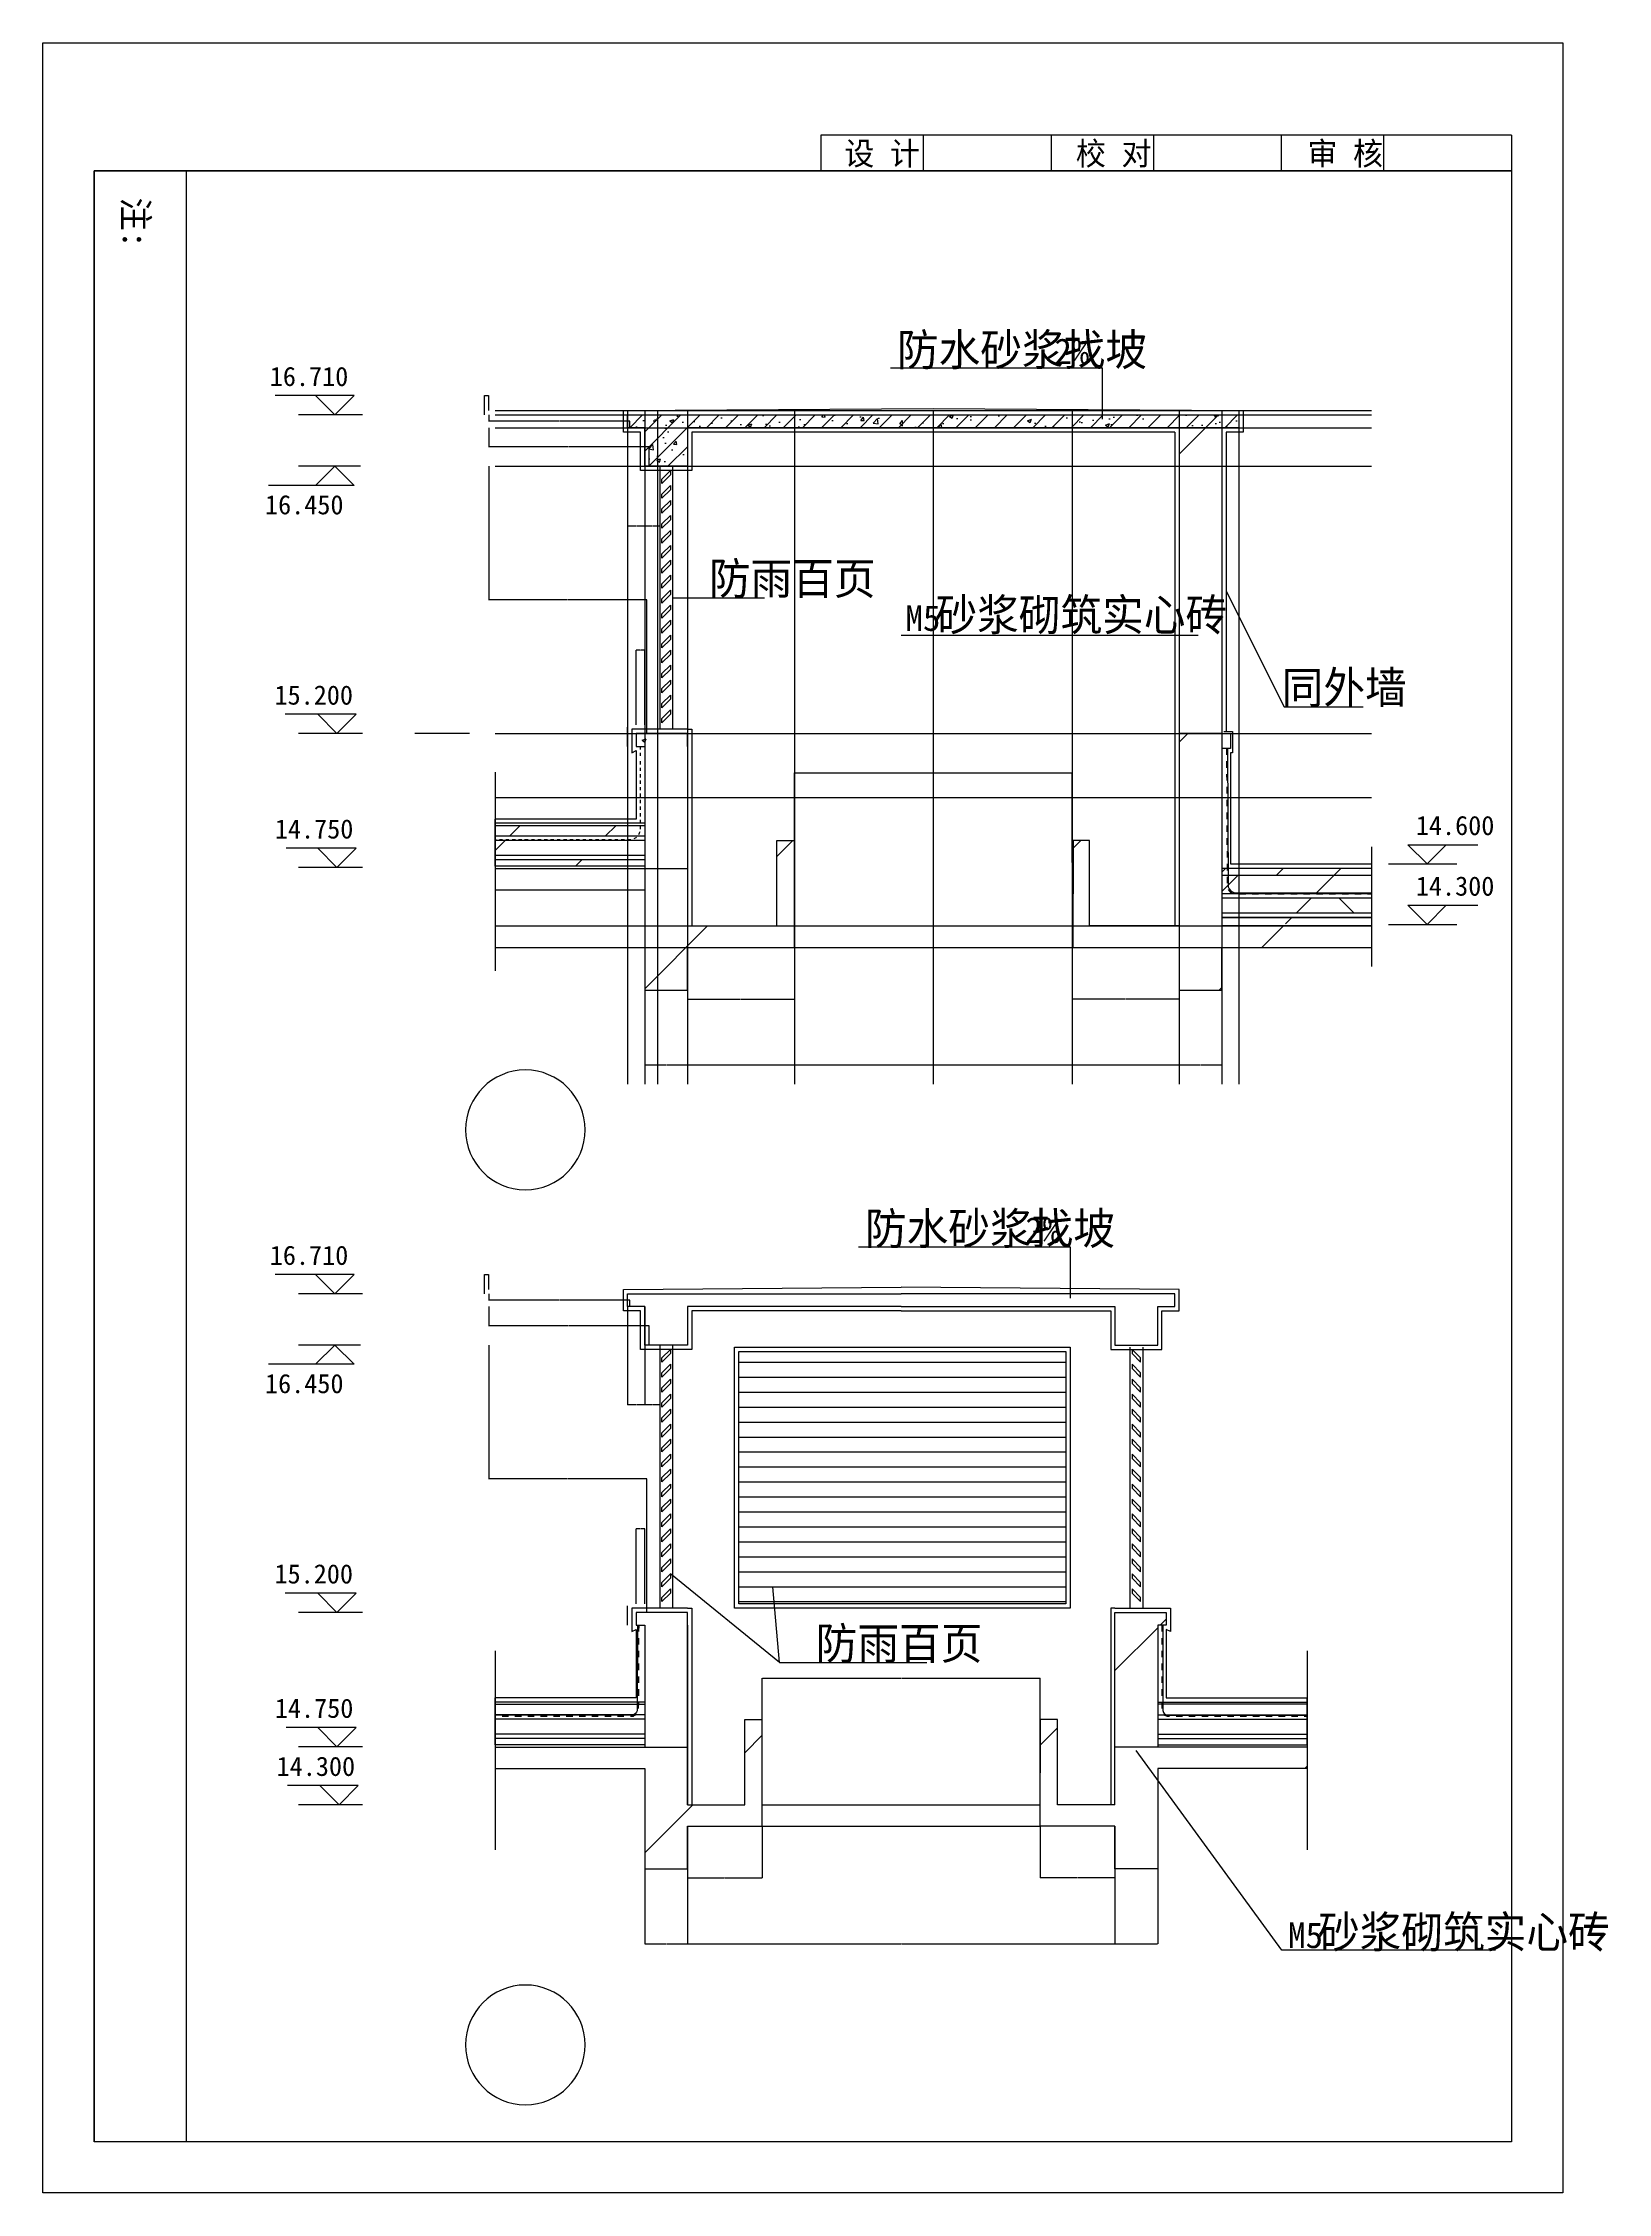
# Model space of a CAD drawing. Header units: metres. Extents: x 6125 to 13447, y 8697 to 18752.
import ezdxf

# ---------------------------------------------------------------- set-up
doc = ezdxf.new("R2010")
doc.units = ezdxf.units.M
for name, color, linetype in [('AXIS_TEXT', 7, 'Continuous'), ('BH', 7, 'Continuous'), ('DOTE', 1, 'Continuous'), ('MC', 4, 'Continuous'), ('PUB_DIM', 3, 'Continuous'), ('PUB_TEXT', 7, 'Continuous'), ('SURFACE', 6, 'Continuous'), ('WALL1', 2, 'Continuous')]:
    doc.layers.add(name, color=color, linetype=linetype)
doc.dimstyles.get("Standard").update_dxf_attribs({"dimtxt": 2.5, "dimasz": 2.5, "dimexe": 1.25, "dimexo": 0.625, "dimtad": 1, "dimcen": 2.5, "dimazin": 3, "dimtfac": 1, "dimtmove": 0, "dimatfit": 3})
pattern_1 = [(45, (0, 0), (-224.5064, 224.5064), [])]
pattern_2 = [(45, (0, 0), (-673.52, 673.52), [])]

# ---------------------------------------------------------------- blocks, each defined once
blk = doc.blocks.new('1')
at = {"layer": 'MC'}
for p, q in [((0, -220), (0, 0)), ((700, -20), (0, -20)), ((700, -80), (0, -80)), ((700, -100), (0, -100)), ((700, -170), (0, -170)), ((700, -190), (0, -190)), ((700, -220), (0, -220))]:
    blk.add_line(p, q, dxfattribs=at)
blk = doc.blocks.new('_INDEX1')
blk.add_lwpolyline([(-0.5, 0, 1), (0.5, 0, 1)], format="xyb", close=True)
blk = doc.blocks.new('*D1')
for p, q in [((8940.66, 14322.5), (8940.66, 13972.5)), ((9140.66, 14323.89), (9140.66, 13972.5)), ((8940.91, 13972.5), (9039.16, 13972.5)), ((9042.16, 13972.5), (9140.41, 13972.5))]:
    blk.add_line(p, q)
at = {"layer": 'Defpoints'}
for p in [(8940.66, 14322.5), (9140.66, 14323.89), (8940.66, 13972.5)]:
    blk.add_point(p, dxfattribs=at)
at = {"layer": 'AXIS_TEXT', "insert": (9040.66, 13972.5), "char_height": 1, "attachment_point": 5}
blk.add_mtext('200', dxfattribs=at)
blk = doc.blocks.new('*D2')
for p, q in [((9140.66, 14323.89), (9140.66, 13972.5)), ((11440.66, 14322.5), (11440.66, 13972.5)), ((9140.91, 13972.5), (10288.66, 13972.5)), ((10292.66, 13972.5), (11440.41, 13972.5))]:
    blk.add_line(p, q)
at = {"layer": 'Defpoints'}
for p in [(9140.66, 14323.89), (11440.66, 14322.5), (9140.66, 13972.5)]:
    blk.add_point(p, dxfattribs=at)
at = {"layer": 'AXIS_TEXT', "insert": (10290.66, 13972.5), "char_height": 1, "attachment_point": 5}
blk.add_mtext('2300', dxfattribs=at)
blk = doc.blocks.new('*D3')
for p, q in [((11440.66, 14322.5), (11440.66, 13972.5)), ((11640.66, 14322.5), (11640.66, 13972.5)), ((11440.91, 13972.5), (11539.16, 13972.5)), ((11542.16, 13972.5), (11640.41, 13972.5))]:
    blk.add_line(p, q)
at = {"layer": 'Defpoints'}
for p in [(11440.66, 14322.5), (11640.66, 14322.5), (11440.66, 13972.5)]:
    blk.add_point(p, dxfattribs=at)
at = {"layer": 'AXIS_TEXT', "insert": (11540.66, 13972.5), "char_height": 1, "attachment_point": 5}
blk.add_mtext('200', dxfattribs=at)
blk = doc.blocks.new('*D4')
for p, q in [((8210.66, 16772.5), (8210.66, 16147.5)), ((8579.16, 16147.5), (8210.41, 16147.5)), ((8950.91, 16147.5), (8582.16, 16147.5)), ((8950.66, 15522.5), (8950.66, 16147.5))]:
    blk.add_line(p, q)
at = {"layer": 'Defpoints'}
for p in [(8210.66, 16772.5), (8950.66, 16147.5), (8950.66, 15522.5)]:
    blk.add_point(p, dxfattribs=at)
at = {"layer": 'AXIS_TEXT', "insert": (8580.66, 16147.5), "char_height": 1, "attachment_point": 5}
blk.add_mtext('740', dxfattribs=at)
blk = doc.blocks.new('*D5')
for p, q in [((8210.66, 16952.5), (8210.66, 16862.5)), ((8584.16, 16862.5), (8210.41, 16862.5)), ((8960.91, 16862.5), (8587.16, 16862.5)), ((8960.66, 16772.5), (8960.66, 16862.5))]:
    blk.add_line(p, q)
at = {"layer": 'Defpoints'}
for p in [(8210.66, 16952.5), (8960.66, 16862.5), (8960.66, 16772.5)]:
    blk.add_point(p, dxfattribs=at)
at = {"layer": 'AXIS_TEXT', "insert": (8585.66, 16862.5), "char_height": 1, "attachment_point": 5}
blk.add_mtext('750', dxfattribs=at)
blk = doc.blocks.new('*D6')
for p, q in [((8210.66, 17012.5), (8210.66, 16982.5)), ((8539.16, 16982.5), (8210.41, 16982.5)), ((8870.91, 16982.5), (8542.16, 16982.5)), ((8870.66, 16952.5), (8870.66, 16982.5))]:
    blk.add_line(p, q)
at = {"layer": 'Defpoints'}
for p in [(8210.66, 17012.5), (8870.66, 16982.5), (8870.66, 16952.5)]:
    blk.add_point(p, dxfattribs=at)
at = {"layer": 'AXIS_TEXT', "insert": (8540.66, 16982.5), "char_height": 1, "attachment_point": 5}
blk.add_mtext('660', dxfattribs=at)
blk = doc.blocks.new('*D7')
for p, q in [((8190.66, 17012.5), (8190.66, 17102.5)), ((8190.91, 17102.5), (8199.66, 17102.5)), ((8201.66, 17102.5), (8210.41, 17102.5)), ((8210.66, 17032.5), (8210.66, 17102.5))]:
    blk.add_line(p, q)
at = {"layer": 'Defpoints'}
for p in [(8190.66, 17102.5), (8190.66, 17012.5), (8210.66, 17032.5)]:
    blk.add_point(p, dxfattribs=at)
at = {"layer": 'AXIS_TEXT', "insert": (8200.66, 17102.5), "char_height": 1, "attachment_point": 5}
blk.add_mtext('20', dxfattribs=at)
blk = doc.blocks.new('*D8')
for p, q in [((8940.66, 16772.5), (8940.66, 16492.5)), ((9010.66, 16772.5), (9010.66, 16492.5)), ((8974.66, 16492.5), (8940.41, 16492.5)), ((9010.91, 16492.5), (8976.66, 16492.5))]:
    blk.add_line(p, q)
at = {"layer": 'Defpoints'}
for p in [(8940.66, 16772.5), (9010.66, 16772.5), (9010.66, 16492.5)]:
    blk.add_point(p, dxfattribs=at)
at = {"layer": 'AXIS_TEXT', "insert": (8975.66, 16492.5), "char_height": 1, "attachment_point": 5}
blk.add_mtext('70', dxfattribs=at)
blk = doc.blocks.new('*D9')
for p, q in [((8860.66, 16952.5), (8860.66, 16492.5)), ((8940.66, 16952.5), (8940.66, 16492.5)), ((8899.66, 16492.5), (8860.41, 16492.5)), ((8940.91, 16492.5), (8901.66, 16492.5))]:
    blk.add_line(p, q)
at = {"layer": 'Defpoints'}
for p in [(8860.66, 16952.5), (8940.66, 16952.5), (8940.66, 16492.5)]:
    blk.add_point(p, dxfattribs=at)
at = {"layer": 'AXIS_TEXT', "insert": (8900.66, 16492.5), "char_height": 1, "attachment_point": 5}
blk.add_mtext('80', dxfattribs=at)
blk = doc.blocks.new('*D10')
for p, q in [((8919.66, 15912.5), (8900.41, 15912.5)), ((8900.66, 15562.5), (8900.66, 15912.5)), ((8940.91, 15912.5), (8921.66, 15912.5)), ((8940.66, 15562.5), (8940.66, 15912.5))]:
    blk.add_line(p, q)
at = {"layer": 'Defpoints'}
for p in [(8940.66, 15912.5), (8900.66, 15562.5), (8940.66, 15562.5)]:
    blk.add_point(p, dxfattribs=at)
at = {"layer": 'AXIS_TEXT', "insert": (8920.66, 15912.5), "char_height": 1, "attachment_point": 5}
blk.add_mtext('40', dxfattribs=at)
blk = doc.blocks.new('*D11')
for p, q in [((8860.41, 15552.5), (8860.16, 15552.5)), ((8860.66, 15522.5), (8860.66, 15552.5)), ((8860.66, 15462.5), (8860.66, 15552.5)), ((8860.66, 15552.5), (8860.66, 15552.5)), ((8860.91, 15552.5), (8861.16, 15552.5))]:
    blk.add_line(p, q)
at = {"layer": 'Defpoints'}
for p in [(8860.66, 15552.5), (8860.66, 15522.5), (8860.66, 15462.5)]:
    blk.add_point(p, dxfattribs=at)
at = {"layer": 'AXIS_TEXT', "insert": (8860.66, 15553.625), "char_height": 1, "attachment_point": 5}
blk.add_mtext('0', dxfattribs=at)
blk = doc.blocks.new('*D12')
for p, q in [((9640.66, 14919.34), (9640.66, 15339.34)), ((9640.91, 15339.34), (10288.66, 15339.34)), ((10292.66, 15339.34), (10940.41, 15339.34)), ((10940.66, 14919.34), (10940.66, 15339.34))]:
    blk.add_line(p, q)
at = {"layer": 'Defpoints'}
for p in [(9640.66, 15339.34), (9640.66, 14919.34), (10940.66, 14919.34)]:
    blk.add_point(p, dxfattribs=at)
at = {"layer": 'AXIS_TEXT', "insert": (10290.66, 15339.34), "char_height": 1, "attachment_point": 5}
blk.add_mtext('1300', dxfattribs=at)
blk = doc.blocks.new('*D13')
for p, q in [((8919.66, 11802.5), (8900.41, 11802.5)), ((8900.66, 11452.5), (8900.66, 11802.5)), ((8940.91, 11802.5), (8921.66, 11802.5)), ((8940.66, 11452.5), (8940.66, 11802.5))]:
    blk.add_line(p, q)
at = {"layer": 'Defpoints'}
for p in [(8940.66, 11802.5), (8900.66, 11452.5), (8940.66, 11452.5)]:
    blk.add_point(p, dxfattribs=at)
at = {"layer": 'AXIS_TEXT', "insert": (8920.66, 11802.5), "char_height": 1, "attachment_point": 5}
blk.add_mtext('40', dxfattribs=at)
blk = doc.blocks.new('*D14')
for p, q in [((8860.66, 12842.5), (8860.66, 12382.5)), ((8940.66, 12842.5), (8940.66, 12382.5)), ((8899.66, 12382.5), (8860.41, 12382.5)), ((8940.91, 12382.5), (8901.66, 12382.5))]:
    blk.add_line(p, q)
at = {"layer": 'Defpoints'}
for p in [(8860.66, 12842.5), (8940.66, 12842.5), (8940.66, 12382.5)]:
    blk.add_point(p, dxfattribs=at)
at = {"layer": 'AXIS_TEXT', "insert": (8900.66, 12382.5), "char_height": 1, "attachment_point": 5}
blk.add_mtext('80', dxfattribs=at)
blk = doc.blocks.new('*D15')
for p, q in [((8940.66, 12662.5), (8940.66, 12382.5)), ((9010.66, 12662.5), (9010.66, 12382.5)), ((8974.66, 12382.5), (8940.41, 12382.5)), ((9010.91, 12382.5), (8976.66, 12382.5))]:
    blk.add_line(p, q)
at = {"layer": 'Defpoints'}
for p in [(8940.66, 12662.5), (9010.66, 12662.5), (9010.66, 12382.5)]:
    blk.add_point(p, dxfattribs=at)
at = {"layer": 'AXIS_TEXT', "insert": (8975.66, 12382.5), "char_height": 1, "attachment_point": 5}
blk.add_mtext('70', dxfattribs=at)
blk = doc.blocks.new('*D16')
for p, q in [((8210.66, 12662.5), (8210.66, 12037.5)), ((8579.16, 12037.5), (8210.41, 12037.5)), ((8950.91, 12037.5), (8582.16, 12037.5)), ((8950.66, 11412.5), (8950.66, 12037.5))]:
    blk.add_line(p, q)
at = {"layer": 'Defpoints'}
for p in [(8210.66, 12662.5), (8950.66, 12037.5), (8950.66, 11412.5)]:
    blk.add_point(p, dxfattribs=at)
at = {"layer": 'AXIS_TEXT', "insert": (8580.66, 12037.5), "char_height": 1, "attachment_point": 5}
blk.add_mtext('740', dxfattribs=at)
blk = doc.blocks.new('*D17')
for p, q in [((8210.66, 12842.5), (8210.66, 12752.5)), ((8584.16, 12752.5), (8210.41, 12752.5)), ((8960.91, 12752.5), (8587.16, 12752.5)), ((8960.66, 12662.5), (8960.66, 12752.5))]:
    blk.add_line(p, q)
at = {"layer": 'Defpoints'}
for p in [(8210.66, 12842.5), (8960.66, 12752.5), (8960.66, 12662.5)]:
    blk.add_point(p, dxfattribs=at)
at = {"layer": 'AXIS_TEXT', "insert": (8585.66, 12752.5), "char_height": 1, "attachment_point": 5}
blk.add_mtext('750', dxfattribs=at)
blk = doc.blocks.new('*D18')
for p, q in [((8940.66, 10212.5), (8940.66, 9862.5)), ((9140.66, 10213.89), (9140.66, 9862.5)), ((8940.91, 9862.5), (9039.16, 9862.5)), ((9042.16, 9862.5), (9140.41, 9862.5))]:
    blk.add_line(p, q)
at = {"layer": 'Defpoints'}
for p in [(8940.66, 10212.5), (9140.66, 10213.89), (8940.66, 9862.5)]:
    blk.add_point(p, dxfattribs=at)
at = {"layer": 'AXIS_TEXT', "insert": (9040.66, 9862.5), "char_height": 1, "attachment_point": 5}
blk.add_mtext('200', dxfattribs=at)
blk = doc.blocks.new('*D19')
for p, q in [((8860.41, 11442.5), (8860.16, 11442.5)), ((8860.66, 11412.5), (8860.66, 11442.5)), ((8860.66, 11352.5), (8860.66, 11442.5)), ((8860.66, 11442.5), (8860.66, 11442.5)), ((8860.91, 11442.5), (8861.16, 11442.5))]:
    blk.add_line(p, q)
at = {"layer": 'Defpoints'}
for p in [(8860.66, 11442.5), (8860.66, 11412.5), (8860.66, 11352.5)]:
    blk.add_point(p, dxfattribs=at)
at = {"layer": 'AXIS_TEXT', "insert": (8860.66, 11443.625), "char_height": 1, "attachment_point": 5}
blk.add_mtext('0', dxfattribs=at)
blk = doc.blocks.new('*D20')
for p, q in [((8539.16, 12872.5), (8210.41, 12872.5)), ((8210.66, 12902.5), (8210.66, 12872.5)), ((8870.91, 12872.5), (8542.16, 12872.5)), ((8870.66, 12842.5), (8870.66, 12872.5))]:
    blk.add_line(p, q)
at = {"layer": 'Defpoints'}
for p in [(8210.66, 12902.5), (8870.66, 12872.5), (8870.66, 12842.5)]:
    blk.add_point(p, dxfattribs=at)
at = {"layer": 'AXIS_TEXT', "insert": (8540.66, 12872.5), "char_height": 1, "attachment_point": 5}
blk.add_mtext('660', dxfattribs=at)
blk = doc.blocks.new('*D21')
for p, q in [((8190.66, 12902.5), (8190.66, 12992.5)), ((8190.91, 12992.5), (8199.66, 12992.5)), ((8201.66, 12992.5), (8210.41, 12992.5)), ((8210.66, 12922.5), (8210.66, 12992.5))]:
    blk.add_line(p, q)
at = {"layer": 'Defpoints'}
for p in [(8190.66, 12992.5), (8190.66, 12902.5), (8210.66, 12922.5)]:
    blk.add_point(p, dxfattribs=at)
at = {"layer": 'AXIS_TEXT', "insert": (8200.66, 12992.5), "char_height": 1, "attachment_point": 5}
blk.add_mtext('20', dxfattribs=at)
blk = doc.blocks.new('*D22')
for p, q in [((9140.66, 10213.89), (9140.66, 9862.5)), ((11140.66, 10212.5), (11140.66, 9862.5)), ((9140.91, 9862.5), (10138.66, 9862.5)), ((10142.66, 9862.5), (11140.41, 9862.5))]:
    blk.add_line(p, q)
at = {"layer": 'Defpoints'}
for p in [(9140.66, 10213.89), (11140.66, 10212.5), (9140.66, 9862.5)]:
    blk.add_point(p, dxfattribs=at)
at = {"layer": 'AXIS_TEXT', "insert": (10140.66, 9862.5), "char_height": 1, "attachment_point": 5}
blk.add_mtext('2000', dxfattribs=at)
blk = doc.blocks.new('*D23')
for p, q in [((11140.66, 10212.5), (11140.66, 9862.5)), ((11340.66, 10212.5), (11340.66, 9862.5)), ((11140.91, 9862.5), (11239.16, 9862.5)), ((11242.16, 9862.5), (11340.41, 9862.5))]:
    blk.add_line(p, q)
at = {"layer": 'Defpoints'}
for p in [(11140.66, 10212.5), (11340.66, 10212.5), (11140.66, 9862.5)]:
    blk.add_point(p, dxfattribs=at)
at = {"layer": 'AXIS_TEXT', "insert": (11240.66, 9862.5), "char_height": 1, "attachment_point": 5}
blk.add_mtext('200', dxfattribs=at)
blk = doc.blocks.new('*D24')
for p, q in [((9490.66, 10685.34), (9490.66, 11105.34)), ((9490.91, 11105.34), (10138.66, 11105.34)), ((10142.66, 11105.34), (10790.41, 11105.34)), ((10790.66, 10685.34), (10790.66, 11105.34))]:
    blk.add_line(p, q)
at = {"layer": 'Defpoints'}
for p in [(9490.66, 11105.34), (9490.66, 10685.34), (10790.66, 10685.34)]:
    blk.add_point(p, dxfattribs=at)
at = {"layer": 'AXIS_TEXT', "insert": (10140.66, 11105.34), "char_height": 1, "attachment_point": 5}
blk.add_mtext('1300', dxfattribs=at)
blk = doc.blocks.new('*D25')
for p, q in [((10790.66, 10912.81), (10790.66, 10662.66)), ((10790.41, 10662.66), (10790.16, 10662.66)), ((10790.66, 10412.5), (10790.66, 10662.66)), ((10790.66, 10662.66), (10790.66, 10662.66)), ((10790.91, 10662.66), (10791.16, 10662.66))]:
    blk.add_line(p, q)
at = {"layer": 'Defpoints'}
for p in [(10790.66, 10912.81), (10790.66, 10662.66), (10790.66, 10412.5)]:
    blk.add_point(p, dxfattribs=at)
at = {"layer": 'AXIS_TEXT', "insert": (10790.66, 10663.785), "char_height": 1, "attachment_point": 5}
blk.add_mtext('0', dxfattribs=at)
blk = doc.blocks.new('*D26')
for p, q in [((9140.66, 14522.5), (9140.66, 14280.65)), ((9640.66, 14522.5), (9640.66, 14280.65)), ((9140.91, 14280.65), (9389.16, 14280.65)), ((9392.16, 14280.65), (9640.41, 14280.65))]:
    blk.add_line(p, q)
at = {"layer": 'Defpoints'}
for p in [(9140.66, 14522.5), (9640.66, 14522.5), (9140.66, 14280.65)]:
    blk.add_point(p, dxfattribs=at)
at = {"layer": 'AXIS_TEXT', "insert": (9390.66, 14280.65), "char_height": 1, "attachment_point": 5}
blk.add_mtext('500', dxfattribs=at)
blk = doc.blocks.new('*D27')
for p, q in [((10940.66, 14522.5), (10940.66, 14280.65)), ((11440.66, 14522.5), (11440.66, 14280.65)), ((11189.16, 14280.65), (10940.41, 14280.65)), ((11440.91, 14280.65), (11192.16, 14280.65))]:
    blk.add_line(p, q)
at = {"layer": 'Defpoints'}
for p in [(10940.66, 14522.5), (11440.66, 14522.5), (11440.66, 14280.65)]:
    blk.add_point(p, dxfattribs=at)
at = {"layer": 'AXIS_TEXT', "insert": (11190.66, 14280.65), "char_height": 1, "attachment_point": 5}
blk.add_mtext('500', dxfattribs=at)
blk = doc.blocks.new('*D28')
for p, q in [((10790.66, 10412.5), (10790.66, 10170.65)), ((11140.66, 10412.5), (11140.66, 10170.65)), ((10964.16, 10170.65), (10790.41, 10170.65)), ((11140.91, 10170.65), (10967.16, 10170.65))]:
    blk.add_line(p, q)
at = {"layer": 'Defpoints'}
for p in [(10790.66, 10412.5), (11140.66, 10412.5), (11140.66, 10170.65)]:
    blk.add_point(p, dxfattribs=at)
at = {"layer": 'AXIS_TEXT', "insert": (10965.66, 10170.65), "char_height": 1, "attachment_point": 5}
blk.add_mtext('350', dxfattribs=at)
blk = doc.blocks.new('*D29')
for p, q in [((9140.66, 10412.5), (9140.66, 10170.65)), ((9490.66, 10412.5), (9490.66, 10170.65)), ((9140.91, 10170.65), (9314.16, 10170.65)), ((9317.16, 10170.65), (9490.41, 10170.65))]:
    blk.add_line(p, q)
at = {"layer": 'Defpoints'}
for p in [(9140.66, 10412.5), (9490.66, 10412.5), (9140.66, 10170.65)]:
    blk.add_point(p, dxfattribs=at)
at = {"layer": 'AXIS_TEXT', "insert": (9315.66, 10170.65), "char_height": 1, "attachment_point": 5}
blk.add_mtext('350', dxfattribs=at)
blk = doc.blocks.new('*D30')
for p, q in [((10944.99, 15022.81), (10944.99, 14772.66)), ((10944.74, 14772.66), (10944.49, 14772.66)), ((10944.99, 14522.5), (10944.99, 14772.66)), ((10944.99, 14772.66), (10944.99, 14772.66)), ((10945.24, 14772.66), (10945.49, 14772.66))]:
    blk.add_line(p, q)
at = {"layer": 'Defpoints'}
for p in [(10944.99, 15022.81), (10944.99, 14772.66), (10944.99, 14522.5)]:
    blk.add_point(p, dxfattribs=at)
at = {"layer": 'AXIS_TEXT', "insert": (10944.99, 14773.785), "char_height": 1, "attachment_point": 5}
blk.add_mtext('0', dxfattribs=at)

msp = doc.modelspace()

# ---------------------------------------------------------------- hatches: boundary and pattern name
at = {"layer": 'AXIS_TEXT'}
h = msp.add_hatch(dxfattribs=at)
h.set_pattern_fill('AR-CONC')
h.paths.add_polyline_path([(9140.66, 15522.5), (8900.66, 15522.5), (8900.66, 15462.5), (9140.66, 15462.5)])
at = {"layer": 'BH'}
h = msp.add_hatch(dxfattribs=at)
h.set_pattern_fill('AR-CONC')
h.paths.add_polyline_path([(8860.66, 17012.5), (8860.66, 16952.5), (8940.66, 16952.5), (8940.66, 16772.5), (9140.66, 16772.5), (9140.66, 16952.5), (11640.66, 16952.5), (11720.66, 16952.5), (11720.66, 17012.5)])
h = msp.add_hatch(dxfattribs=at)
h.set_pattern_fill('ANSI31', scale=20)
h.paths.add_polyline_path([(11640.66, 16952.5), (11720.66, 16952.5), (11720.66, 17012.5), (8860.66, 17012.5), (8860.66, 16952.5), (8940.66, 16952.5), (8940.66, 16772.5), (9140.66, 16772.5), (9140.66, 16952.5)])
h = msp.add_hatch(dxfattribs=at)
h.set_pattern_fill('ANSI31', scale=600)
h.paths.add_polyline_path([(11640.66, 16952.5), (11440.66, 16952.5), (11440.66, 15522.5), (11640.66, 15522.5)])
h = msp.add_hatch(dxfattribs=at)
h.set_pattern_fill('AN33C', scale=300)
h.set_pattern_definition(pattern_2)
h.paths.add_polyline_path([(9140.66, 15462.5), (9140.66, 15522.5), (8900.66, 15522.5), (8900.66, 15462.5), (8940.66, 15462.5), (8940.66, 15092.5), (8940.66, 14920.96), (8940.66, 14891.04), (9140.66, 14891.04)])
h.paths.add_polyline_path([(11640.66, 15452.5), (11680.66, 15452.5), (11680.66, 15522.5), (11640.66, 15522.5), (11440.66, 15522.5), (11440.66, 14622.5), (11640.66, 14622.5)])
h = msp.add_hatch(dxfattribs=at)
h.set_pattern_fill('AN33C', scale=100)
h.set_pattern_definition(pattern_1)
h.paths.add_polyline_path([(8940.66, 15042.5), (8940.66, 15092.5), (8240.66, 15092.5), (8240.66, 15042.5)])
h = msp.add_hatch(dxfattribs=at)
h.set_pattern_fill('ANSI37', scale=300)
h.paths.add_polyline_path([(8240.66, 15022.5), (8240.66, 14952.5), (8940.66, 14952.5), (8940.66, 15022.5)])
h = msp.add_hatch(dxfattribs=at)
h.set_pattern_fill('AN31C', scale=300)
h.set_pattern_definition(pattern_2)
h.paths.add_polyline_path([(8940.66, 14522.5), (8940.66, 14322.5), (9140.66, 14322.5), (9140.66, 14522.5), (9640.66, 14522.5), (9640.66, 14622.5), (9640.66, 15021.81), (9559.17, 15021.81), (9559.17, 14622.5), (9140.66, 14622.5), (9140.66, 14891.04), (8240.66, 14891.04), (8240.66, 14791.04), (8940.66, 14791.04)])
h.paths.add_polyline_path([(11640.66, 14522.5), (12340.66, 14522.5), (12340.66, 14622.5), (11640.66, 14622.5), (11440.66, 14622.5), (11022.14, 14622.5), (11022.14, 15021.81), (10940.66, 15021.81), (10940.66, 14622.5), (10940.66, 14522.5), (11440.66, 14522.5), (11440.66, 14322.5), (11640.66, 14322.5)])
h = msp.add_hatch(dxfattribs=at)
h.set_pattern_fill('AN32C', scale=100)
h.set_pattern_definition(pattern_1)
h.paths.add_polyline_path([(8240.66, 14932.5), (8240.66, 14902.5), (8940.66, 14902.5), (8940.66, 14920.96), (8940.66, 14932.5)])
h = msp.add_hatch(dxfattribs=at)
h.set_pattern_fill('AN33C', scale=60)
h.set_pattern_definition([(45, (0, 0), (-134.7038, 134.7038), [])])
h.paths.add_polyline_path([(12340.66, 14892.5), (11640.66, 14892.5), (11640.66, 14859.58), (12340.66, 14859.58)])
h = msp.add_hatch(dxfattribs=at)
h.set_pattern_fill('AN33C', scale=600)
h.set_pattern_definition([(45, (0, 0), (-1347.04, 1347.04), [])])
h.paths.add_polyline_path([(12340.66, 14859.58), (11640.66, 14859.58), (11640.66, 14772.5), (12340.66, 14772.5)])
h = msp.add_hatch(dxfattribs=at)
h.set_pattern_fill('AN33C', scale=100)
h.set_pattern_definition(pattern_1)
h.paths.add_polyline_path([(12340.66, 14859.58), (11640.66, 14859.58), (11640.66, 14772.5), (12340.66, 14772.5)])
h = msp.add_hatch(dxfattribs=at)
h.set_pattern_fill('ANSI37', scale=300)
h.paths.add_polyline_path([(11640.66, 14752.5), (11640.66, 14682.5), (12340.66, 14682.5), (12340.66, 14752.5)])
h = msp.add_hatch(dxfattribs=at)
h.set_pattern_fill('AN32C', scale=100)
h.set_pattern_definition(pattern_1)
h.paths.add_polyline_path([(11640.66, 14662.5), (11640.66, 14632.5), (12340.66, 14632.5), (12340.66, 14650.96), (12340.66, 14662.5)])
h = msp.add_hatch(dxfattribs=at)
h.set_pattern_fill('AN33C', scale=300)
h.set_pattern_definition(pattern_2)
h.paths.add_polyline_path([(9140.66, 11352.5), (9140.66, 11412.5), (8900.66, 11412.5), (8900.66, 11352.5), (8940.66, 11352.5), (8940.66, 11082.5), (8940.66, 11032.5), (8940.66, 10781.98), (9140.66, 10781.98)])
h.paths.add_polyline_path([(11340.66, 11352.5), (11380.66, 11352.5), (11380.66, 11412.5), (11140.66, 11412.5), (11140.66, 11352.5), (11140.66, 10781.98), (11340.66, 10781.98), (11340.66, 11032.5), (11340.66, 11082.5)])
h = msp.add_hatch(dxfattribs=at)
h.set_pattern_fill('AN31C', scale=300)
h.set_pattern_definition(pattern_2)
h.paths.add_polyline_path([(9140.66, 10781.98), (8240.66, 10781.98), (8240.66, 10681.98), (8940.66, 10681.98), (8940.66, 10412.5), (8940.66, 10212.5), (9140.66, 10212.5), (9140.66, 10412.5), (9490.66, 10412.5), (9490.66, 10512.5), (9490.66, 10911.81), (9409.17, 10911.81), (9409.17, 10512.5), (9140.66, 10512.5)])
h.paths.add_polyline_path([(11340.66, 10681.98), (12040.66, 10681.98), (12040.66, 10781.98), (11140.66, 10781.98), (11140.66, 10512.5), (10872.14, 10512.5), (10872.14, 10911.81), (10790.66, 10911.81), (10790.66, 10512.5), (10790.66, 10412.5), (11140.66, 10412.5), (11140.66, 10212.5), (11340.66, 10212.5), (11340.66, 10412.5)])

# ---------------------------------------------------------------- linework, layer by layer
for p, q in [((12996.13, 18320.87), (9764.23, 18320.87)), ((9764.23, 18320.87), (9764.23, 18153.29)), ((10243.03, 18320.87), (10243.03, 18153.29)), ((10841.53, 18320.87), (10841.53, 18153.29)), ((11320.33, 18320.87), (11320.33, 18153.29)), ((11918.83, 18320.87), (11918.83, 18153.29)), ((12397.63, 18320.87), (12397.63, 18153.29)), ((12996.13, 18320.87), (12996.13, 18153.29)), ((12996.13, 18153.29), (6364.75, 18153.29)), ((6364.75, 18153.29), (6364.75, 8936.39)), ((6795.67, 18153.29), (6795.67, 8936.39))]:
    msp.add_line(p, q)
for points in [[(6125.35, 18751.79), (13235.53, 18751.79), (13235.53, 8696.99), (6125.35, 8696.99)], [(6364.75, 18153.29), (12996.13, 18153.29), (12996.13, 8936.39), (6364.75, 8936.39)]]:
    msp.add_lwpolyline(points, close=True)
for points in [[(12996.13, 18153.29), (12996.13, 8936.39), (6364.75, 8936.39), (6364.75, 18153.29), (12996.13, 18153.29)], [(6795.67, 18153.29), (6795.67, 8936.39)]]:
    msp.add_lwpolyline(points)
at = {"layer": 'AXIS_TEXT'}
for p, q in [((10090.66, 17232.5), (11080.66, 17232.5)), ((11080.66, 17232.5), (11080.66, 16992.5)), ((7620.66, 17012.5), (7320.66, 17012.5)), ((7610.66, 16772.5), (7320.66, 16772.5)), ((9070.66, 16157.5), (9500.66, 16157.5)), ((10140.66, 15982.5), (11530.66, 15982.5)), ((7620.66, 15522.5), (7320.66, 15522.5)), ((7620.66, 14896.31), (7320.66, 14896.31)), ((12420.66, 14912.5), (12740.66, 14912.5)), ((12420.66, 14629.12), (12740.66, 14629.12)), ((9940.66, 13122.5), (10930.66, 13122.5)), ((10930.66, 13122.5), (10930.66, 12882.5)), ((7620.66, 12902.5), (7320.66, 12902.5)), ((7610.66, 12662.5), (7320.66, 12662.5)), ((9570.66, 11177.5), (9060.66, 11592.5)), ((9570.66, 11177.5), (9540.66, 11532.5)), ((7620.66, 11412.5), (7320.66, 11412.5)), ((9570.66, 11177.5), (10260.66, 11177.5)), ((7620.66, 10784.11), (7320.66, 10784.11)), ((11920.66, 9832.5), (11240.66, 10766.33)), ((7620.66, 10512.5), (7320.66, 10512.5)), ((12920.66, 9832.5), (11920.66, 9832.5))]:
    msp.add_line(p, q, dxfattribs=at)
at = {"layer": 'BH'}
for p, q in [((11660.66, 16187.89), (11932.28, 15646.66)), ((11932.28, 15646.66), (12301.61, 15646.66)), ((7865.66, 15523.4), (8120.66, 15523.4))]:
    msp.add_line(p, q, dxfattribs=at)
at = {"layer": 'DOTE'}
for p, q in [((8240.66, 17032.5), (12340.66, 17032.5)), ((8240.66, 17012.5), (12340.66, 17012.5)), ((8860.66, 17032.5), (8860.66, 13882.5)), ((8940.66, 17032.5), (8940.66, 15192.5)), ((9000.66, 17032.5), (9000.66, 13882.5)), ((9140.66, 17032.5), (9140.66, 13882.5)), ((9640.66, 17032.5), (9640.66, 13882.5)), ((10290.66, 17032.5), (10290.66, 13882.5)), ((10940.66, 17032.5), (10940.66, 13882.5)), ((11440.66, 17032.5), (11440.66, 13882.5)), ((11640.66, 17032.5), (11640.66, 13882.5)), ((11720.66, 17032.5), (11720.66, 13882.5)), ((8240.66, 16952.5), (12340.66, 16952.5)), ((8240.66, 16772.5), (12340.66, 16772.5)), ((8240.66, 15522.5), (12340.66, 15522.5)), ((8240.66, 15222.5), (12340.66, 15222.5)), ((8940.66, 15142.5), (8940.66, 13882.5)), ((8240.66, 14622.5), (12340.66, 14622.5)), ((8240.66, 14522.5), (12340.66, 14522.5))]:
    msp.add_line(p, q, dxfattribs=at)
at = {"layer": 'MC'}
for p, q in [((8240.66, 14902.5), (8240.66, 15122.5)), ((8940.66, 15102.5), (8240.66, 15102.5)), ((8900.66, 15122.5), (8383.45, 15122.5)), ((8940.66, 15042.5), (8240.66, 15042.5)), ((8940.66, 15022.5), (8240.66, 15022.5)), ((8940.66, 14952.5), (8240.66, 14952.5)), ((8940.66, 14932.5), (8240.66, 14932.5)), ((8940.66, 14902.5), (8240.66, 14902.5)), ((12340.66, 14772.5), (11640.66, 14772.5)), ((12340.66, 14752.5), (11640.66, 14752.5)), ((12340.66, 14682.5), (11640.66, 14682.5)), ((12340.66, 14662.5), (11640.66, 14662.5)), ((11340.66, 10992.5), (12040.66, 10992.5)), ((12040.66, 10792.5), (12040.66, 11012.5)), ((11340.66, 10932.5), (12040.66, 10932.5)), ((11340.66, 10912.5), (12040.66, 10912.5)), ((8940.66, 10793.45), (8240.66, 10793.45)), ((11340.66, 10842.5), (12040.66, 10842.5)), ((11340.66, 10822.5), (12040.66, 10822.5)), ((11340.66, 10793.45), (12040.66, 10793.45)), ((11340.66, 10792.5), (12040.66, 10792.5))]:
    msp.add_line(p, q, dxfattribs=at)
at = {"layer": 'PUB_DIM'}
for p, q in [((7490.66, 17102.5), (7211.23, 17102.5)), ((7580.66, 17102.5), (7400.66, 17102.5)), ((7400.66, 17102.5), (7490.66, 17012.5)), ((7490.66, 17012.5), (7580.66, 17102.5)), ((7400.66, 16682.5), (7490.66, 16772.5)), ((7490.66, 16772.5), (7580.66, 16682.5)), ((7490.66, 16682.5), (7180.37, 16682.5)), ((7580.66, 16682.5), (7400.66, 16682.5)), ((7500.66, 15612.5), (7258.94, 15612.5)), ((7590.66, 15612.5), (7410.66, 15612.5)), ((7410.66, 15612.5), (7500.66, 15522.5)), ((7500.66, 15522.5), (7590.66, 15612.5)), ((7500.66, 14986.31), (7262.37, 14986.31)), ((7590.66, 14986.31), (7410.66, 14986.31)), ((7410.66, 14986.31), (7500.66, 14896.31)), ((7500.66, 14896.31), (7590.66, 14986.31)), ((12600.66, 14912.5), (12510.66, 15002.5)), ((12510.66, 15002.5), (12690.66, 15002.5)), ((12690.66, 15002.5), (12600.66, 14912.5)), ((12600.66, 15002.5), (12838.94, 15002.5)), ((12510.66, 14719.12), (12690.66, 14719.12)), ((12600.66, 14629.12), (12510.66, 14719.12)), ((12600.66, 14719.12), (12838.94, 14719.12)), ((12690.66, 14719.12), (12600.66, 14629.12)), ((7490.66, 12992.5), (7211.23, 12992.5)), ((7400.66, 12992.5), (7490.66, 12902.5)), ((7580.66, 12992.5), (7400.66, 12992.5)), ((7490.66, 12902.5), (7580.66, 12992.5)), ((7490.66, 12572.5), (7180.37, 12572.5)), ((7400.66, 12572.5), (7490.66, 12662.5)), ((7580.66, 12572.5), (7400.66, 12572.5)), ((7490.66, 12662.5), (7580.66, 12572.5)), ((7500.66, 11502.5), (7258.94, 11502.5)), ((7410.66, 11502.5), (7500.66, 11412.5)), ((7590.66, 11502.5), (7410.66, 11502.5)), ((7500.66, 11412.5), (7590.66, 11502.5)), ((7500.66, 10874.11), (7262.37, 10874.11)), ((7410.66, 10874.11), (7500.66, 10784.11)), ((7590.66, 10874.11), (7410.66, 10874.11)), ((7500.66, 10784.11), (7590.66, 10874.11)), ((7510.66, 10602.5), (7268.94, 10602.5)), ((7420.66, 10602.5), (7510.66, 10512.5)), ((7600.66, 10602.5), (7420.66, 10602.5)), ((7510.66, 10512.5), (7600.66, 10602.5))]:
    msp.add_line(p, q, dxfattribs=at)
at = {"layer": 'SURFACE'}
for points in [[(8918.79, 15462.5), (8918.79, 15447.5)], [(8918.79, 15432.5), (8918.79, 15417.5)], [(8918.79, 15392.5), (8918.79, 15377.5)], [(11662.62, 15452.53), (11662.77, 15422.53)], [(11662.91, 15392.53), (11663.05, 15362.53)], [(8918.79, 15362.5), (8918.79, 15347.5)], [(8918.79, 15332.5), (8918.79, 15317.5)], [(8918.79, 15302.5), (8918.79, 15287.5)], [(11663.2, 15332.53), (11663.34, 15302.53)], [(8918.79, 15272.2), (8918.79, 15257.2)], [(8918.79, 15241.89), (8918.79, 15226.89)], [(8918.79, 15211.58), (8918.79, 15196.58)], [(11663.49, 15272.53), (11663.63, 15242.53)], [(11663.77, 15212.53), (11663.92, 15182.53)], [(8918.79, 15180.81), (8918.79, 15165.81)], [(8918.79, 15149.48), (8918.79, 15134.48)], [(8918.79, 15119.25), (8918.79, 15104.25)], [(8918.79, 15090.28), (8918.79, 15075.28)], [(11664.06, 15152.53), (11664.2, 15122.53)], [(11664.35, 15092.53), (11664.49, 15062.53)], [(8245.49, 15025), (8242.38, 15025)], [(8275.49, 15025), (8260.49, 15025)], [(8305.49, 15025), (8290.49, 15025)], [(8335.49, 15025), (8320.49, 15025)], [(8365.49, 15025), (8350.49, 15025)], [(8395.49, 15025), (8377.97, 15025)], [(8425.49, 15025), (8410.49, 15025)], [(8455.49, 15025), (8440.49, 15025)], [(8485.49, 15025), (8470.49, 15025)], [(8515.49, 15025), (8500.49, 15025)], [(8545.49, 15025), (8530.49, 15025)], [(8575.49, 15025), (8560.49, 15025)], [(8605.49, 15025), (8590.49, 15025)], [(8635.49, 15025), (8620.49, 15025)], [(8665.49, 15025), (8650.49, 15025)], [(8695.49, 15025), (8680.49, 15025)], [(8725.49, 15025), (8710.49, 15025)], [(8755.49, 15025), (8740.49, 15025)], [(8785.49, 15025), (8770.49, 15025)], [(8815.49, 15025), (8800.49, 15025)], [(8845.49, 15025), (8830.49, 15025)], [(11664.63, 15032.53), (11664.78, 15002.53)], [(11664.92, 14972.53), (11665.06, 14942.53)], [(11665.21, 14912.54), (11665.35, 14882.54)], [(11665.49, 14852.54), (11665.64, 14822.54)], [(11722.93, 14772.91), (11752.93, 14772.91)], [(11782.93, 14772.91), (11812.93, 14772.91)], [(11842.93, 14772.91), (11872.93, 14772.91)], [(11902.93, 14772.91), (11932.93, 14772.91)], [(11962.93, 14772.91), (11992.93, 14772.91)], [(12022.93, 14772.91), (12052.93, 14772.91)], [(12082.93, 14772.91), (12112.93, 14772.91)], [(12142.93, 14772.91), (12172.93, 14772.91)], [(12202.93, 14772.91), (12232.93, 14772.91)], [(12262.93, 14772.91), (12292.93, 14772.91)], [(12322.93, 14772.91), (12340.66, 14772.91)], [(8912.04, 11292.53), (8911.91, 11262.53)], [(8912.3, 11352.53), (8912.17, 11322.53)], [(11359.43, 11352.5), (11359.43, 11322.5)], [(11359.43, 11292.5), (11359.43, 11262.5)], [(8911.52, 11172.53), (8911.39, 11142.53)], [(8911.78, 11232.53), (8911.65, 11202.53)], [(11359.43, 11232.5), (11359.43, 11202.5)], [(11359.43, 11172.5), (11359.43, 11142.5)], [(8911.26, 11112.53), (8911.13, 11082.53)], [(11359.43, 11112.5), (11359.43, 11082.5)], [(8910.74, 10992.53), (8910.61, 10962.53)], [(8911, 11052.53), (8910.87, 11022.53)], [(11359.43, 11052.5), (11359.43, 11022.5)], [(11359.43, 10992.5), (11359.43, 10962.5)], [(8243.57, 10925.99), (8240.66, 10925.99)], [(8303.57, 10925.99), (8273.57, 10925.99)], [(8363.57, 10925.99), (8333.57, 10925.99)], [(8423.57, 10925.99), (8393.57, 10925.99)], [(8483.57, 10925.99), (8453.57, 10925.99)], [(8543.57, 10925.99), (8513.57, 10925.99)], [(8603.57, 10925.99), (8573.57, 10925.99)], [(8663.57, 10925.99), (8633.57, 10925.99)], [(8723.57, 10925.99), (8693.57, 10925.99)], [(8783.57, 10925.99), (8753.57, 10925.99)], [(8843.57, 10925.99), (8813.57, 10925.99)], [(11426.46, 10926.36), (11456.46, 10926.36)], [(11486.46, 10926.36), (11516.46, 10926.36)], [(11546.46, 10926.36), (11576.46, 10926.36)], [(11606.46, 10926.36), (11636.46, 10926.36)], [(11666.46, 10926.36), (11696.46, 10926.36)], [(11726.46, 10926.36), (11756.46, 10926.36)], [(11786.46, 10926.36), (11816.46, 10926.36)], [(11846.46, 10926.36), (11876.46, 10926.36)], [(11906.46, 10926.36), (11936.46, 10926.36)], [(11966.46, 10926.36), (11996.46, 10926.36)], [(12026.46, 10926.36), (12040.66, 10926.36)]]:
    msp.add_lwpolyline(points, dxfattribs=at)
for points in [[(11667.62, 15452.55), (11670.72, 14805.5, 0.26), (11699.61, 14777.91), (12340.66, 14777.91)], [(8875.44, 15025.1, -0.07), (8860.49, 15025)], [(8902.24, 15037.64, -0.07), (8889.75, 15029.43)], [(8917.9, 15062.74, -0.07), (8911.89, 15049.06)], [(11670.6, 14793.59, 0.17), (11693.21, 14774.7, 0.17)], [(8907.3, 11352.55), (8905.56, 10951.67, -0.19), (8884.89, 10930.99), (8240.66, 10930.99)], [(11364.43, 11352.5), (11364.43, 10959.88, 0.46), (11391.89, 10931.36), (12040.66, 10931.36)], [(8900.52, 10935.71, -0.1), (8885.92, 10925.99), (8873.57, 10925.99)], [(11368.76, 10935.09, 0.21), (11392.03, 10926.36), (11396.46, 10926.36)]]:
    msp.add_lwpolyline(points, format="xyb", dxfattribs=at)
at = {"layer": 'WALL1'}
for p, q in [((8840.66, 17032.44), (10290.59, 17042.5)), ((8840.66, 16932.5), (8840.66, 17032.44)), ((10290.73, 17042.5), (11740.66, 17032.44)), ((11740.66, 17032.44), (11740.66, 16932.5)), ((8920.66, 16932.5), (8840.66, 16932.5)), ((8920.66, 16752.5), (8920.66, 16932.5)), ((9160.66, 16932.5), (9160.66, 16752.5)), ((11420.66, 16932.5), (9160.66, 16932.5)), ((11420.66, 16932.5), (11420.66, 14622.5)), ((11740.66, 16932.5), (11660.66, 16932.5)), ((11660.66, 16932.5), (11660.66, 15532.5)), ((9160.66, 16752.5), (8920.66, 16752.5)), ((9010.66, 16772.5), (9010.66, 15542.5)), ((9020.66, 16712.5), (9060.66, 16752.5)), ((9060.66, 16732.5), (9020.66, 16692.5)), ((9020.66, 16692.5), (9020.66, 16712.5)), ((9060.66, 16752.5), (9060.66, 16732.5)), ((9070.66, 16772.5), (9070.66, 15542.5)), ((9020.66, 16642.5), (9060.66, 16682.5)), ((9060.66, 16662.5), (9020.66, 16622.5)), ((9020.66, 16622.5), (9020.66, 16642.5)), ((9020.66, 16572.5), (9060.66, 16612.5)), ((9060.66, 16592.5), (9020.66, 16552.5)), ((9060.66, 16682.5), (9060.66, 16662.5)), ((9060.66, 16612.5), (9060.66, 16592.5)), ((9020.66, 16552.5), (9020.66, 16572.5)), ((9020.66, 16502.5), (9060.66, 16542.5)), ((9060.66, 16522.5), (9020.66, 16482.5)), ((9020.66, 16482.5), (9020.66, 16502.5)), ((9060.66, 16542.5), (9060.66, 16522.5)), ((9020.66, 16432.5), (9060.66, 16472.5)), ((9060.66, 16452.5), (9020.66, 16412.5)), ((9020.66, 16412.5), (9020.66, 16432.5)), ((9020.66, 16362.5), (9060.66, 16402.5)), ((9060.66, 16472.5), (9060.66, 16452.5)), ((9060.66, 16402.5), (9060.66, 16382.5)), ((9060.66, 16382.5), (9020.66, 16342.5)), ((9020.66, 16342.5), (9020.66, 16362.5)), ((9020.66, 16292.5), (9060.66, 16332.5)), ((9060.66, 16312.5), (9020.66, 16272.5)), ((9020.66, 16272.5), (9020.66, 16292.5)), ((9060.66, 16332.5), (9060.66, 16312.5)), ((9020.66, 16222.5), (9060.66, 16262.5)), ((9060.66, 16242.5), (9020.66, 16202.5)), ((9020.66, 16202.5), (9020.66, 16222.5)), ((9020.66, 16152.5), (9060.66, 16192.5)), ((9060.66, 16262.5), (9060.66, 16242.5)), ((9060.66, 16192.5), (9060.66, 16172.5)), ((9060.66, 16172.5), (9020.66, 16132.5)), ((9020.66, 16132.5), (9020.66, 16152.5)), ((9020.66, 16082.5), (9060.66, 16122.5)), ((9060.66, 16102.5), (9020.66, 16062.5)), ((9060.66, 16122.5), (9060.66, 16102.5)), ((9020.66, 16062.5), (9020.66, 16082.5)), ((9020.66, 16012.5), (9060.66, 16052.5)), ((9060.66, 16032.5), (9020.66, 15992.5)), ((9020.66, 15992.5), (9020.66, 16012.5)), ((9060.66, 16052.5), (9060.66, 16032.5)), ((9020.66, 15942.5), (9060.66, 15982.5)), ((9060.66, 15962.5), (9020.66, 15922.5)), ((9020.66, 15922.5), (9020.66, 15942.5)), ((9020.66, 15872.5), (9060.66, 15912.5)), ((9060.66, 15892.5), (9020.66, 15852.5)), ((9060.66, 15982.5), (9060.66, 15962.5)), ((9060.66, 15912.5), (9060.66, 15892.5)), ((9020.66, 15852.5), (9020.66, 15872.5)), ((9020.66, 15802.5), (9060.66, 15842.5)), ((9060.66, 15822.5), (9020.66, 15782.5)), ((9020.66, 15782.5), (9020.66, 15802.5)), ((9060.66, 15842.5), (9060.66, 15822.5)), ((9020.66, 15732.5), (9060.66, 15772.5)), ((9060.66, 15752.5), (9020.66, 15712.5)), ((9020.66, 15712.5), (9020.66, 15732.5)), ((9020.66, 15662.5), (9060.66, 15702.5)), ((9060.66, 15772.5), (9060.66, 15752.5)), ((9060.66, 15702.5), (9060.66, 15682.5)), ((9060.66, 15682.5), (9020.66, 15642.5)), ((9020.66, 15642.5), (9020.66, 15662.5)), ((9020.66, 15592.5), (9060.66, 15632.5)), ((9060.66, 15612.5), (9020.66, 15572.5)), ((9020.66, 15572.5), (9020.66, 15592.5)), ((9060.66, 15632.5), (9060.66, 15612.5)), ((9140.66, 15542.5), (8880.66, 15542.5)), ((8880.66, 15542.5), (8880.66, 15432.5)), ((9140.66, 15542.5), (9160.66, 15542.5)), ((9160.66, 15542.5), (9160.66, 14622.5)), ((11650.66, 15532.5), (11690.66, 15532.5)), ((11690.66, 15532.5), (11690.66, 15432.5)), ((8880.66, 15432.5), (8900.66, 15442.5)), ((8900.66, 15442.5), (8900.66, 15122.5)), ((11690.66, 15432.5), (11680.66, 15432.5)), ((11680.66, 15432.5), (11680.66, 14912.5)), ((8240.66, 15342.5), (8240.66, 14412.5)), ((8900.66, 15122.5), (8240.66, 15122.5)), ((8240.66, 15092.5), (8940.66, 15092.5)), ((12340.66, 14992.5), (12340.66, 14432.5)), ((11640.66, 14892.5), (12340.66, 14892.5)), ((11680.66, 14912.5), (12340.66, 14912.5)), ((11640.66, 14859.58), (12341.62, 14859.58)), ((9640.66, 14622.5), (10940.66, 14622.5)), ((11640.66, 14662.5), (12340.66, 14662.5)), ((9640.66, 14522.5), (10940.66, 14522.5)), ((8840.66, 12922.43), (10140.58, 12932.5)), ((8840.66, 12822.5), (8840.66, 12922.43)), ((11440.66, 12922.43), (10140.74, 12932.5)), ((11440.66, 12822.5), (11440.66, 12922.43)), ((8920.66, 12822.5), (8840.66, 12822.5)), ((8920.66, 12642.5), (8920.66, 12822.5)), ((10140.66, 12822.5), (9160.66, 12822.5)), ((9160.66, 12822.5), (9160.66, 12642.5)), ((10140.66, 12822.5), (11120.66, 12822.5)), ((11120.66, 12822.5), (11120.66, 12642.5)), ((11360.66, 12822.5), (11440.66, 12822.5)), ((11360.66, 12642.5), (11360.66, 12822.5)), ((9160.66, 12642.5), (8920.66, 12642.5)), ((9010.66, 12662.5), (9010.66, 11432.5)), ((9020.66, 12602.5), (9060.66, 12642.5)), ((9060.66, 12622.5), (9020.66, 12582.5)), ((9020.66, 12582.5), (9020.66, 12602.5)), ((9020.66, 12532.5), (9060.66, 12572.5)), ((9060.66, 12642.5), (9060.66, 12622.5)), ((9060.66, 12572.5), (9060.66, 12552.5)), ((9070.66, 12662.5), (9070.66, 11432.5)), ((9380.66, 12582.5), (10910.66, 12582.5)), ((11120.66, 12642.5), (11360.66, 12642.5)), ((11210.66, 12652.5), (11210.66, 11432.5)), ((11260.66, 12602.5), (11220.66, 12642.5)), ((11220.66, 12642.5), (11220.66, 12622.5)), ((11220.66, 12622.5), (11260.66, 12582.5)), ((11260.66, 12532.5), (11220.66, 12572.5)), ((11220.66, 12572.5), (11220.66, 12552.5)), ((11260.66, 12582.5), (11260.66, 12602.5)), ((11270.66, 12652.5), (11270.66, 11432.5)), ((9060.66, 12552.5), (9020.66, 12512.5)), ((9020.66, 12512.5), (9020.66, 12532.5)), ((9020.66, 12462.5), (9060.66, 12502.5)), ((9060.66, 12482.5), (9020.66, 12442.5)), ((9060.66, 12502.5), (9060.66, 12482.5)), ((9380.66, 12512.5), (10910.66, 12512.5)), ((11220.66, 12552.5), (11260.66, 12512.5)), ((11260.66, 12462.5), (11220.66, 12502.5)), ((11220.66, 12502.5), (11220.66, 12482.5)), ((11220.66, 12482.5), (11260.66, 12442.5)), ((11260.66, 12512.5), (11260.66, 12532.5)), ((9020.66, 12442.5), (9020.66, 12462.5)), ((9020.66, 12392.5), (9060.66, 12432.5)), ((9060.66, 12412.5), (9020.66, 12372.5)), ((9020.66, 12372.5), (9020.66, 12392.5)), ((9060.66, 12432.5), (9060.66, 12412.5)), ((9380.66, 12442.5), (10910.66, 12442.5)), ((9380.66, 12372.5), (10910.66, 12372.5)), ((11260.66, 12392.5), (11220.66, 12432.5)), ((11220.66, 12432.5), (11220.66, 12412.5)), ((11220.66, 12412.5), (11260.66, 12372.5)), ((11260.66, 12442.5), (11260.66, 12462.5)), ((11260.66, 12372.5), (11260.66, 12392.5)), ((9020.66, 12322.5), (9060.66, 12362.5)), ((9060.66, 12342.5), (9020.66, 12302.5)), ((9020.66, 12302.5), (9020.66, 12322.5)), ((9020.66, 12252.5), (9060.66, 12292.5)), ((9060.66, 12272.5), (9020.66, 12232.5)), ((9060.66, 12362.5), (9060.66, 12342.5)), ((9060.66, 12292.5), (9060.66, 12272.5)), ((9380.66, 12302.5), (10910.66, 12302.5)), ((11260.66, 12322.5), (11220.66, 12362.5)), ((11220.66, 12362.5), (11220.66, 12342.5)), ((11220.66, 12342.5), (11260.66, 12302.5)), ((11260.66, 12252.5), (11220.66, 12292.5)), ((11220.66, 12292.5), (11220.66, 12272.5)), ((11220.66, 12272.5), (11260.66, 12232.5)), ((11260.66, 12302.5), (11260.66, 12322.5)), ((9020.66, 12232.5), (9020.66, 12252.5)), ((9020.66, 12182.5), (9060.66, 12222.5)), ((9060.66, 12202.5), (9020.66, 12162.5)), ((9020.66, 12162.5), (9020.66, 12182.5)), ((9060.66, 12222.5), (9060.66, 12202.5)), ((9380.66, 12232.5), (10910.66, 12232.5)), ((11220.66, 12222.5), (11220.66, 12202.5)), ((11260.66, 12182.5), (11220.66, 12222.5)), ((11220.66, 12202.5), (11260.66, 12162.5)), ((11260.66, 12232.5), (11260.66, 12252.5)), ((11260.66, 12162.5), (11260.66, 12182.5)), ((9020.66, 12112.5), (9060.66, 12152.5)), ((9060.66, 12132.5), (9020.66, 12092.5)), ((9020.66, 12092.5), (9020.66, 12112.5)), ((9020.66, 12042.5), (9060.66, 12082.5)), ((9060.66, 12152.5), (9060.66, 12132.5)), ((9060.66, 12082.5), (9060.66, 12062.5)), ((9380.66, 12162.5), (10910.66, 12162.5)), ((9380.66, 12092.5), (10910.66, 12092.5)), ((11260.66, 12112.5), (11220.66, 12152.5)), ((11220.66, 12152.5), (11220.66, 12132.5)), ((11220.66, 12132.5), (11260.66, 12092.5)), ((11220.66, 12082.5), (11220.66, 12062.5)), ((11260.66, 12042.5), (11220.66, 12082.5)), ((11260.66, 12092.5), (11260.66, 12112.5)), ((9060.66, 12062.5), (9020.66, 12022.5)), ((9020.66, 12022.5), (9020.66, 12042.5)), ((9020.66, 11972.5), (9060.66, 12012.5)), ((9060.66, 11992.5), (9020.66, 11952.5)), ((9020.66, 11952.5), (9020.66, 11972.5)), ((9060.66, 12012.5), (9060.66, 11992.5)), ((9380.66, 12022.5), (10910.66, 12022.5)), ((11220.66, 12062.5), (11260.66, 12022.5)), ((11260.66, 11972.5), (11220.66, 12012.5)), ((11220.66, 12012.5), (11220.66, 11992.5)), ((11220.66, 11992.5), (11260.66, 11952.5)), ((11260.66, 12022.5), (11260.66, 12042.5)), ((11260.66, 11952.5), (11260.66, 11972.5)), ((9020.66, 11902.5), (9060.66, 11942.5)), ((9060.66, 11922.5), (9020.66, 11882.5)), ((9020.66, 11882.5), (9020.66, 11902.5)), ((9020.66, 11832.5), (9060.66, 11872.5)), ((9060.66, 11942.5), (9060.66, 11922.5)), ((9060.66, 11872.5), (9060.66, 11852.5)), ((9380.66, 11952.5), (10910.66, 11952.5)), ((9380.66, 11882.5), (10910.66, 11882.5)), ((11260.66, 11902.5), (11220.66, 11942.5)), ((11220.66, 11942.5), (11220.66, 11922.5)), ((11220.66, 11922.5), (11260.66, 11882.5)), ((11220.66, 11872.5), (11220.66, 11852.5)), ((11260.66, 11832.5), (11220.66, 11872.5)), ((11260.66, 11882.5), (11260.66, 11902.5)), ((9060.66, 11852.5), (9020.66, 11812.5)), ((9020.66, 11812.5), (9020.66, 11832.5)), ((9020.66, 11762.5), (9060.66, 11802.5)), ((9060.66, 11782.5), (9020.66, 11742.5)), ((9060.66, 11802.5), (9060.66, 11782.5)), ((9380.66, 11812.5), (10910.66, 11812.5)), ((11220.66, 11852.5), (11260.66, 11812.5)), ((11260.66, 11762.5), (11220.66, 11802.5)), ((11220.66, 11802.5), (11220.66, 11782.5)), ((11220.66, 11782.5), (11260.66, 11742.5)), ((11260.66, 11812.5), (11260.66, 11832.5)), ((9020.66, 11742.5), (9020.66, 11762.5)), ((9020.66, 11692.5), (9060.66, 11732.5)), ((9060.66, 11712.5), (9020.66, 11672.5)), ((9020.66, 11672.5), (9020.66, 11692.5)), ((9060.66, 11732.5), (9060.66, 11712.5)), ((9380.66, 11742.5), (10910.66, 11742.5)), ((9380.66, 11672.5), (10910.66, 11672.5)), ((11260.66, 11692.5), (11220.66, 11732.5)), ((11220.66, 11732.5), (11220.66, 11712.5)), ((11220.66, 11712.5), (11260.66, 11672.5)), ((11260.66, 11742.5), (11260.66, 11762.5)), ((11260.66, 11672.5), (11260.66, 11692.5)), ((9020.66, 11622.5), (9060.66, 11662.5)), ((9060.66, 11642.5), (9020.66, 11602.5)), ((9020.66, 11602.5), (9020.66, 11622.5)), ((9020.66, 11552.5), (9060.66, 11592.5)), ((9060.66, 11572.5), (9020.66, 11532.5)), ((9060.66, 11662.5), (9060.66, 11642.5)), ((9060.66, 11592.5), (9060.66, 11572.5)), ((9380.66, 11602.5), (10910.66, 11602.5)), ((11220.66, 11662.5), (11220.66, 11642.5)), ((11260.66, 11622.5), (11220.66, 11662.5)), ((11220.66, 11642.5), (11260.66, 11602.5)), ((11260.66, 11552.5), (11220.66, 11592.5)), ((11220.66, 11592.5), (11220.66, 11572.5)), ((11220.66, 11572.5), (11260.66, 11532.5)), ((11260.66, 11602.5), (11260.66, 11622.5)), ((9020.66, 11532.5), (9020.66, 11552.5)), ((9020.66, 11482.5), (9060.66, 11522.5)), ((9060.66, 11502.5), (9020.66, 11462.5)), ((9020.66, 11462.5), (9020.66, 11482.5)), ((9060.66, 11522.5), (9060.66, 11502.5)), ((9380.66, 11532.5), (10910.66, 11532.5)), ((9380.66, 11462.5), (10910.66, 11462.5)), ((11260.66, 11482.5), (11220.66, 11522.5)), ((11220.66, 11522.5), (11220.66, 11502.5)), ((11220.66, 11502.5), (11260.66, 11462.5)), ((11260.66, 11532.5), (11260.66, 11552.5)), ((11260.66, 11462.5), (11260.66, 11482.5)), ((9140.66, 11432.5), (8880.66, 11432.5)), ((8880.66, 11432.5), (8880.66, 11322.5)), ((9140.66, 11412.5), (8900.66, 11412.5)), ((8900.66, 11412.5), (8900.66, 11352.5)), ((9140.66, 11432.5), (9160.66, 11432.5)), ((9140.66, 11352.5), (9140.66, 11412.5)), ((9160.66, 11432.5), (9160.66, 10512.5)), ((11120.66, 11432.5), (11120.66, 10512.5)), ((11140.66, 11432.5), (11120.66, 11432.5)), ((11140.66, 11432.5), (11400.66, 11432.5)), ((11400.66, 11432.5), (11400.66, 11322.5)), ((8880.66, 11322.5), (8900.66, 11332.5)), ((8900.66, 11352.5), (8940.66, 11352.5)), ((8900.66, 11332.5), (8900.66, 11012.5)), ((8940.66, 11352.5), (8940.66, 10982.5)), ((9140.66, 11352.5), (9140.66, 10512.5)), ((11380.66, 11332.5), (11380.66, 11112.5)), ((11400.66, 11322.5), (11380.66, 11332.5)), ((11380.66, 11332.5), (11380.66, 11012.5)), ((8240.66, 11232.5), (8240.66, 10302.5)), ((12040.66, 11232.5), (12040.66, 10302.5)), ((8900.66, 11012.5), (8240.66, 11012.5)), ((8240.66, 10982.5), (8940.66, 10982.5)), ((8940.66, 10982.5), (8940.66, 10932.5)), ((12040.66, 10982.5), (11340.66, 10982.5)), ((11380.66, 11012.5), (12040.66, 11012.5)), ((9490.66, 10512.5), (10790.66, 10512.5)), ((9490.66, 10412.5), (10790.66, 10412.5))]:
    msp.add_line(p, q, dxfattribs=at)
for points in [[(8860.66, 17012.5), (11720.66, 17012.5), (11720.66, 16952.5), (11640.66, 16952.5), (9140.66, 16952.5), (9140.66, 16772.5), (8940.66, 16772.5), (8940.66, 16952.5), (8860.66, 16952.5)], [(9360.66, 12652.5), (10930.66, 12652.5), (10930.66, 11432.5), (9360.66, 11432.5)], [(9380.66, 12632.5), (10910.66, 12632.5), (10910.66, 11452.5), (9380.66, 11452.5)]]:
    msp.add_lwpolyline(points, close=True, dxfattribs=at)
for points in [[(11440.66, 16952.5), (11440.66, 14622.5)], [(11640.66, 16952.5), (11640.66, 15522.5), (11680.66, 15522.5), (11680.66, 15452.5), (11640.66, 15452.5), (11640.66, 14622.5)], [(9140.66, 15462.5), (9140.66, 15522.5), (8900.66, 15522.5), (8900.66, 15462.5), (8940.66, 15462.5)], [(11640.66, 15522.5), (11440.66, 15522.5)], [(8940.66, 15462.5), (8940.66, 15092.5), (8940.66, 14920.96), (8940.66, 14891.04)], [(9140.66, 15462.5), (9140.66, 14622.5)], [(8940.66, 14791.04), (8940.66, 14522.5), (8940.66, 14322.5), (9140.66, 14322.5), (9140.66, 14522.5), (9640.66, 14522.5), (9640.66, 14622.5), (9640.66, 15021.81)], [(9140.66, 14622.5), (9559.17, 14622.5), (9559.17, 15021.81), (9640.66, 15021.81)], [(10940.66, 15021.81), (10940.66, 14622.5), (10940.66, 14522.5), (11440.66, 14522.5), (11440.66, 14322.5), (11640.66, 14322.5), (11640.66, 14522.5), (12340.66, 14522.5)], [(11440.66, 14622.5), (11022.14, 14622.5), (11022.14, 15021.81), (10940.66, 15021.81)], [(8240.66, 14891.04), (9140.66, 14891.04)], [(8240.66, 14791.04), (8940.66, 14791.04)], [(11440.66, 14622.5), (11640.66, 14622.5)], [(12340.66, 14622.5), (11640.66, 14622.5)], [(10140.66, 12842.5), (9140.66, 12842.5), (9140.66, 12662.5), (8940.66, 12662.5), (8940.66, 12842.5), (8860.66, 12842.5), (8860.66, 12902.5), (10140.66, 12902.5)], [(10140.66, 12842.5), (11140.66, 12842.5), (11140.66, 12662.5), (11340.66, 12662.5), (11340.66, 12842.5), (11420.66, 12842.5), (11420.66, 12902.5), (10140.66, 12902.5)], [(9140.66, 10512.5), (9140.66, 11352.5), (9140.66, 11412.5), (8900.66, 11412.5), (8900.66, 11352.5), (8940.66, 11352.5)], [(11140.66, 10512.5), (11140.66, 11352.5), (11140.66, 11412.5), (11380.66, 11412.5), (11380.66, 11352.5), (11340.66, 11352.5)], [(8940.66, 11352.5), (8940.66, 11082.5), (8940.66, 11032.5), (8940.66, 10781.98)], [(11340.66, 11352.5), (11340.66, 11082.5), (11340.66, 11032.5), (11340.66, 10781.98)], [(8940.66, 10681.98), (8940.66, 10412.5), (8940.66, 10212.5), (9140.66, 10212.5), (9140.66, 10412.5), (9490.66, 10412.5), (9490.66, 10512.5), (9490.66, 10912.5)], [(9140.66, 10512.5), (9409.17, 10512.5), (9409.17, 10911.81), (9490.66, 10911.81)], [(11340.66, 10681.98), (11340.66, 10412.5), (11340.66, 10212.5), (11140.66, 10212.5), (11140.66, 10412.5), (10790.66, 10412.5), (10790.66, 10512.5), (10790.66, 10912.5)], [(11140.66, 10512.5), (10872.14, 10512.5), (10872.14, 10911.81), (10790.66, 10911.81)], [(8240.66, 10781.98), (9140.66, 10781.98)], [(12040.66, 10781.98), (11140.66, 10781.98)], [(8240.66, 10681.98), (8940.66, 10681.98)], [(12040.66, 10681.98), (11340.66, 10681.98)]]:
    msp.add_lwpolyline(points, dxfattribs=at)

# ---------------------------------------------------------------- block references
at = {"layer": 'BH'}
msp.add_blockref('1', (8240.66, 11012.5), dxfattribs=at)
at = {"layer": 'PUB_TEXT', "xscale": 560, "yscale": 560, "zscale": 560}
for p in [(8382.12, 13669.02), (8382.12, 9389.71)]:
    msp.add_blockref('_INDEX1', p, dxfattribs=at)

# ---------------------------------------------------------------- texts
for s, p in [('设 计', (9874.48, 18181.11)), ('校 对', (10957.78, 18181.11)), ('审 核', (12041.07, 18181.11))]:
    msp.add_text(s, height=107.73).set_placement(p)
msp.add_text('注:', height=119.7, rotation=270).set_placement((6498.98, 18029.51))
at = {"layer": 'AXIS_TEXT'}
for s, height, p in [('防水砂浆找坡', 150, (10120.66, 17242.5)), ('2%', 120, (10857.46, 17250.25)), ('防雨百页', 150, (9240.66, 16172.5)), ('M5', 120, (10160.66, 16002.5)), ('砂浆砌筑实心砖', 150, (10300.66, 16002.5)), ('同外墙', 150, (11920.78, 15663.01)), ('防水砂浆找坡', 150, (9970.66, 13132.5)), ('2%', 120, (10721.16, 13140.53)), ('防雨百页', 150, (9740.66, 11192.5)), ('M5', 120, (11950.66, 9842.5)), ('砂浆砌筑实心砖', 150, (12090.66, 9842.5))]:
    msp.add_text(s, height=height, dxfattribs=at).set_placement(p)
at = {"layer": 'PUB_DIM'}
for s, p in [('16.710', (7186.37, 17147.5)), ('16.450', (7164.09, 16547.5)), ('15.200', (7208.37, 15657.5)), ('14.750', (7210.09, 15031.31)), ('14.600', (12548.37, 15047.5)), ('14.300', (12548.37, 14764.12)), ('16.710', (7186.37, 13037.5)), ('16.450', (7164.09, 12437.5)), ('15.200', (7208.37, 11547.5)), ('14.750', (7210.09, 10919.11)), ('14.300', (7218.37, 10647.5))]:
    msp.add_text(s, height=90, dxfattribs=at).set_placement(p)

# ---------------------------------------------------------------- dimensions: what is measured, and where the dimension line sits
at = {"layer": 'AXIS_TEXT'}
for base, p1, p2, picture, middle in [((8190.66, 17102.5), (8190.66, 17012.5), (8210.66, 17032.5), '*D7', (8200.66, 17102.5)), ((8870.66, 16982.5), (8870.66, 16952.5), (8210.66, 17012.5), '*D6', (8540.66, 16982.5)), ((8960.66, 16862.5), (8960.66, 16772.5), (8210.66, 16952.5), '*D5', (8585.66, 16862.5)), ((8940.66, 16492.5), (8940.66, 16952.5), (8860.66, 16952.5), '*D9', (8900.66, 16492.5)), ((8950.66, 16147.5), (8950.66, 15522.5), (8210.66, 16772.5), '*D4', (8580.66, 16147.5)), ((9010.66, 16492.5), (9010.66, 16772.5), (8940.66, 16772.5), '*D8', (8975.66, 16492.5)), ((8940.66, 15912.5), (8940.66, 15562.5), (8900.66, 15562.5), '*D10', (8920.66, 15912.5)), ((8860.66, 15552.5), (8860.66, 15522.5), (8860.66, 15462.5), '*D11', (8860.66, 15553.625)), ((9640.66, 15339.34), (9640.66, 14919.34), (10940.66, 14919.34), '*D12', (10290.66, 15339.34)), ((10944.99, 14772.66), (10944.99, 14522.5), (10944.99, 15022.81), '*D30', (10944.99, 14773.785)), ((9140.66, 14280.65), (9140.66, 14522.5), (9640.66, 14522.5), '*D26', (9390.66, 14280.65)), ((11440.66, 14280.65), (11440.66, 14522.5), (10940.66, 14522.5), '*D27', (11190.66, 14280.65)), ((8940.66, 13972.5), (8940.66, 14322.5), (9140.66, 14323.89), '*D1', (9040.66, 13972.5)), ((9140.66, 13972.5), (9140.66, 14323.89), (11440.66, 14322.5), '*D2', (10290.66, 13972.5)), ((11440.66, 13972.5), (11440.66, 14322.5), (11640.66, 14322.5), '*D3', (11540.66, 13972.5)), ((8190.66, 12992.5), (8190.66, 12902.5), (8210.66, 12922.5), '*D21', (8200.66, 12992.5)), ((8870.66, 12872.5), (8870.66, 12842.5), (8210.66, 12902.5), '*D20', (8540.66, 12872.5)), ((8960.66, 12752.5), (8960.66, 12662.5), (8210.66, 12842.5), '*D17', (8585.66, 12752.5)), ((8940.66, 12382.5), (8940.66, 12842.5), (8860.66, 12842.5), '*D14', (8900.66, 12382.5)), ((8950.66, 12037.5), (8950.66, 11412.5), (8210.66, 12662.5), '*D16', (8580.66, 12037.5)), ((9010.66, 12382.5), (9010.66, 12662.5), (8940.66, 12662.5), '*D15', (8975.66, 12382.5)), ((8940.66, 11802.5), (8940.66, 11452.5), (8900.66, 11452.5), '*D13', (8920.66, 11802.5)), ((8860.66, 11442.5), (8860.66, 11412.5), (8860.66, 11352.5), '*D19', (8860.66, 11443.625)), ((9490.66, 11105.34), (9490.66, 10685.34), (10790.66, 10685.34), '*D24', (10140.66, 11105.34)), ((10790.66, 10662.66), (10790.66, 10412.5), (10790.66, 10912.81), '*D25', (10790.66, 10663.785)), ((9140.66, 10170.65), (9140.66, 10412.5), (9490.66, 10412.5), '*D29', (9315.66, 10170.65)), ((11140.66, 10170.65), (11140.66, 10412.5), (10790.66, 10412.5), '*D28', (10965.66, 10170.65)), ((8940.66, 9862.5), (8940.66, 10212.5), (9140.66, 10213.89), '*D18', (9040.66, 9862.5)), ((9140.66, 9862.5), (9140.66, 10213.89), (11140.66, 10212.5), '*D22', (10140.66, 9862.5)), ((11140.66, 9862.5), (11140.66, 10212.5), (11340.66, 10212.5), '*D23', (11240.66, 9862.5))]:
    dim = msp.add_linear_dim(base=base, p1=p1, p2=p2, dimstyle='Standard', dxfattribs=at)
    dim.commit()
    dim.dimension.update_dxf_attribs({"geometry": picture, "text_midpoint": middle})

doc.saveas('drawing.dxf')
